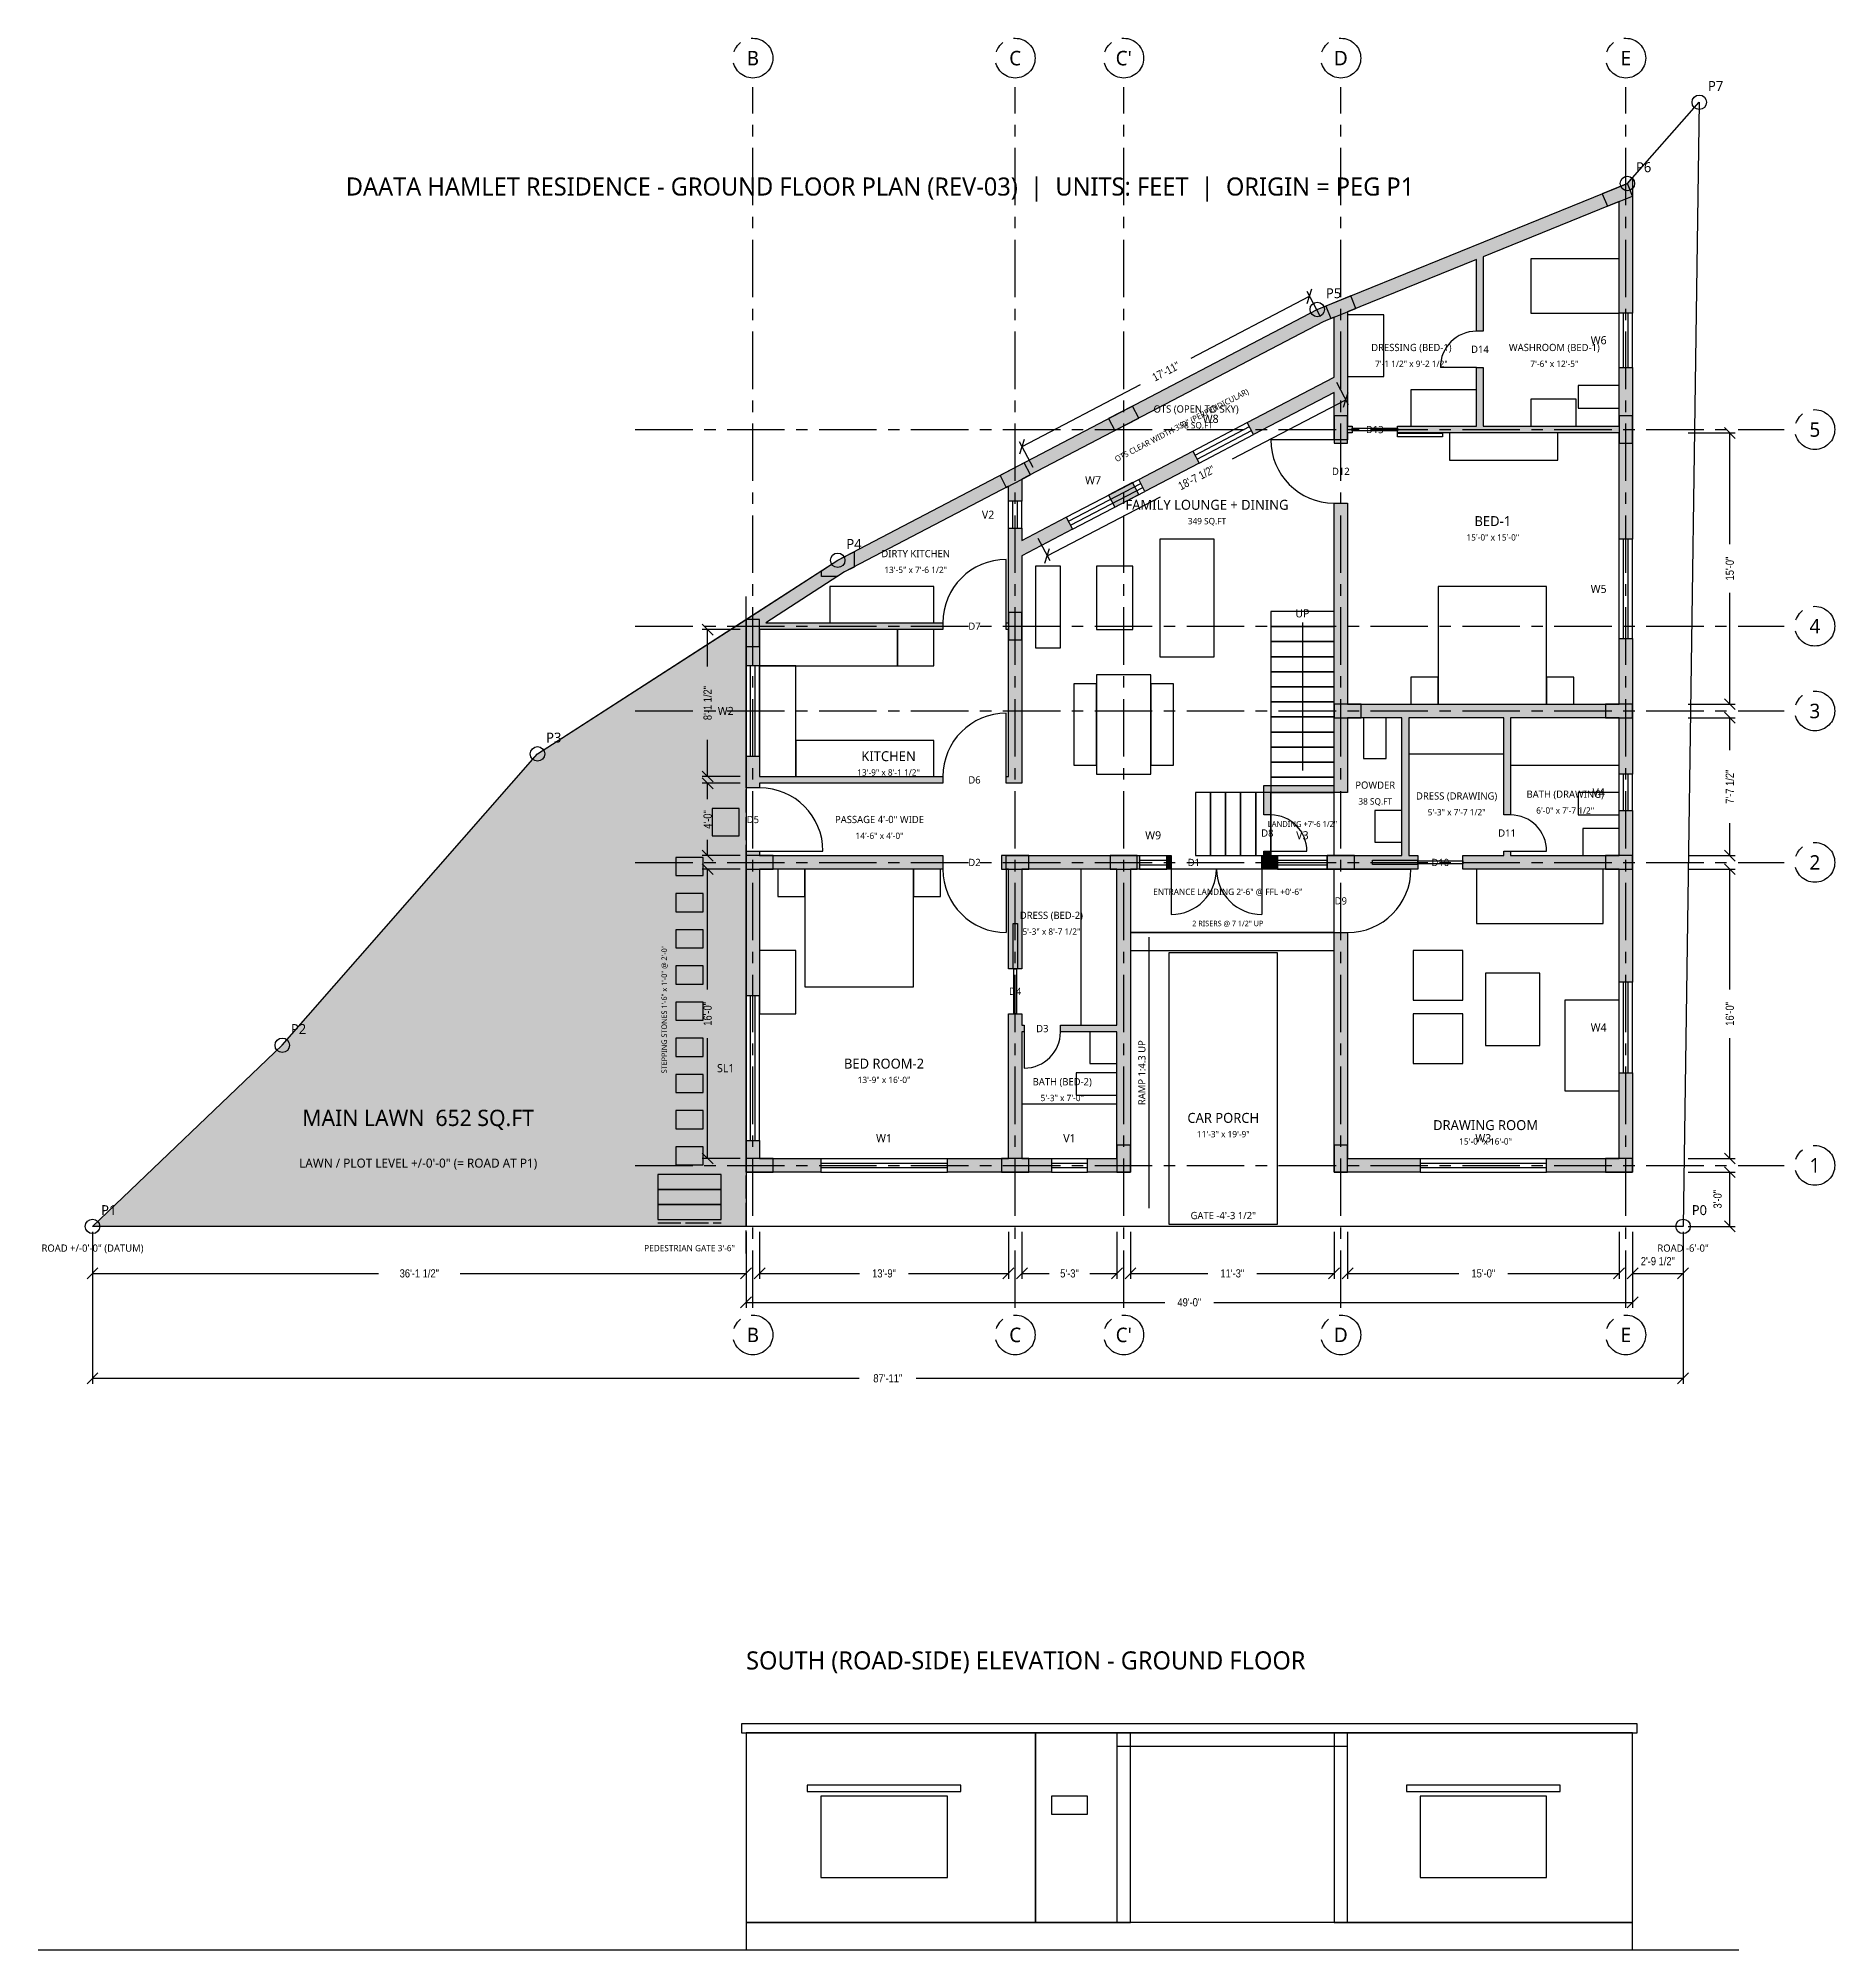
# Model space of a CAD drawing. Header units: feet. Extents: x -3 to 96, y -40 to 66.
import ezdxf
from ezdxf.enums import TextEntityAlignment as Align

# ---------------------------------------------------------------- set-up
doc = ezdxf.new("R2010")
doc.units = ezdxf.units.FT
doc.header["$MEASUREMENT"] = 0
doc.linetypes.add('CENTER', pattern=[5.08, 3.175, -0.635, 0.635, -0.635])
doc.linetypes.add('DASHED', pattern=[1.524, 1.27, -0.254])
for name, color, linetype in [('0_SITE_BOUNDARY', 1, 'Continuous'), ('A-DIMS', 1, 'Continuous'), ('A-DOOR', 4, 'Continuous'), ('A-ELEV', 7, 'Continuous'), ('A-FIXT', 140, 'Continuous'), ('A-FURN', 9, 'Continuous'), ('A-GLAZ', 5, 'Continuous'), ('A-ROOM-NAME', 2, 'Continuous'), ('A-STAIR', 6, 'Continuous'), ('A-TEXT', 7, 'Continuous'), ('A-WALL', 7, 'Continuous'), ('A-WALL-HATCH', 8, 'Continuous'), ('L-LAWN', 3, 'Continuous'), ('S-COLS', 7, 'Continuous'), ('S-GRID', 8, 'CENTER')]:
    doc.layers.add(name, color=color, linetype=linetype)
doc.styles.add('OpenSans', font='OpenSans-Regular.ttf')
doc.styles.add('OpenSansCondensed-Light', font='OpenSansCondensed-Light.ttf')
doc.dimstyles.new('EZ_FEET', dxfattribs={"dimtxt": 0.45, "dimasz": 0.35, "dimexe": 0.3, "dimexo": 0.3, "dimgap": 0.15, "dimtad": 1, "dimtsz": 0.3, "dimcen": 2.5, "dimazin": 3, "dimtfac": 1, "dimtmove": 0, "dimatfit": 3})

msp = doc.modelspace()

# ---------------------------------------------------------------- texts
at = {"layer": '0_SITE_BOUNDARY', "style": 'OpenSans'}
for s, p in [('P7', (89.715, 63.06)), ('P6', (85.737, 58.568)), ('P5', (68.599, 51.601)), ('P4', (42.09, 37.735)), ('P3', (25.495, 27.027)), ('P2', (11.388, 10.912)), ('P1', (0.9, 0.9)), ('P0', (88.817, 0.9))]:
    msp.add_text(s, height=0.55, dxfattribs=at).set_placement(p, align=Align.MIDDLE_CENTER)
at = {"layer": 'A-DIMS', "style": 'OpenSans'}
msp.add_text('OTS CLEAR WIDTH 3\'-0" (PERPENDICULAR)', height=0.32, rotation=27.417, dxfattribs=at).set_placement((60.2, 44.3), align=Align.MIDDLE_CENTER)
for s, p in [('GATE -4\'-3 1/2"', (62.5, 0.6)), ('ROAD +/-0\'-0" (DATUM)', (0, -1.2)), ('ROAD -6\'-0"', (87.917, -1.2))]:
    msp.add_text(s, height=0.4, dxfattribs=at).set_placement(p, align=Align.MIDDLE_CENTER)
at = {"layer": 'A-DOOR', "style": 'OpenSans'}
for s, height, p in [('D14', 0.4, (76.688, 48.5)), ('D13', 0.4, (70.875, 44.062)), ('D12', 0.4, (69, 41.75)), ('D7', 0.4, (48.75, 33.188)), ('D6', 0.4, (48.75, 24.688)), ('D5', 0.4, (36.5, 22.5)), ('D8', 0.4, (64.938, 21.75)), ('D11', 0.4, (78.188, 21.75)), ('D2', 0.4, (48.75, 20.125)), ('D1', 0.4, (60.875, 20.125)), ('D10', 0.4, (74.5, 20.125)), ('D9', 0.4, (69, 18)), ('D4', 0.4, (51, 13)), ('D3', 0.4, (52.5, 10.938)), ('PEDESTRIAN GATE 3\'-6"', 0.35, (33, -1.2))]:
    msp.add_text(s, height=height, dxfattribs=at).set_placement(p, align=Align.MIDDLE_CENTER)
at = {"layer": 'A-GLAZ', "style": 'OpenSans'}
for s, p in [('W6', (83.25, 49)), ('W8', (61.805, 44.656)), ('W7', (55.305, 41.256)), ('V2', (49.5, 39.35)), ('W5', (83.25, 35.25)), ('W2', (35, 28.5)), ('V4', (83.25, 24)), ('W9', (58.625, 21.625)), ('V3', (66.875, 21.625)), ('W4', (83.25, 11)), ('SL1', (35, 8.75)), ('W1', (43.75, 4.875)), ('V1', (54, 4.875)), ('W3', (76.875, 4.875))]:
    msp.add_text(s, height=0.45, dxfattribs=at).set_placement(p, align=Align.MIDDLE_CENTER)
at = {"layer": 'A-ROOM-NAME', "style": 'OpenSans'}
for s, height, p in [('DRESSING (BED-1)', 0.4, (72.9, 48.6)), ('WASHROOM (BED-1)', 0.4, (80.8, 48.6)), ('7\'-1 1/2" x 9\'-2 1/2"', 0.35, (72.9, 47.7)), ('7\'-6" x 12\'-5"', 0.35, (80.8, 47.7)), ('OTS (OPEN TO SKY)', 0.4, (61, 45.2)), ('58 SQ.FT', 0.35, (61, 44.3)), ('FAMILY LOUNGE + DINING', 0.55, (61.6, 39.9)), ('349 SQ.FT', 0.35, (61.6, 39)), ('BED-1', 0.55, (77.4, 39)), ('15\'-0" x 15\'-0"', 0.35, (77.4, 38.1)), ('DIRTY KITCHEN', 0.4, (45.5, 37.2)), ('13\'-5" x 7\'-6 1/2"', 0.35, (45.5, 36.3)), ('KITCHEN', 0.55, (44, 26)), ('13\'-9" x 8\'-1 1/2"', 0.35, (44, 25.1)), ('POWDER', 0.4, (70.9, 24.4)), ('38 SQ.FT', 0.35, (70.9, 23.5)), ('DRESS (DRAWING)', 0.4, (75.4, 23.8)), ('BATH (DRAWING)', 0.4, (81.4, 23.9)), ('PASSAGE 4\'-0" WIDE', 0.4, (43.5, 22.5)), ('5\'-3" x 7\'-7 1/2"', 0.35, (75.4, 22.9)), ('6\'-0" x 7\'-7 1/2"', 0.35, (81.4, 23)), ('14\'-6" x 4\'-0"', 0.35, (43.5, 21.6)), ('DRESS (BED-2)', 0.4, (53, 17.2)), ('5\'-3" x 8\'-7 1/2"', 0.35, (53, 16.3)), ('BED ROOM-2', 0.55, (43.75, 9)), ('13\'-9" x 16\'-0"', 0.35, (43.75, 8.1)), ('BATH (BED-2)', 0.4, (53.6, 8)), ('5\'-3" x 7\'-0"', 0.35, (53.6, 7.1)), ('CAR PORCH', 0.55, (62.5, 6)), ('DRAWING ROOM', 0.55, (77, 5.6)), ('11\'-3" x 19\'-9"', 0.35, (62.5, 5.1)), ('15\'-0" x 16\'-0"', 0.35, (77, 4.7))]:
    msp.add_text(s, height=height, dxfattribs=at).set_placement(p, align=Align.MIDDLE_CENTER)
at = {"layer": 'A-STAIR', "style": 'OpenSans'}
for s, height, p in [('UP', 0.45, (66.875, 33.9)), ('LANDING +7\'-6 1/2"', 0.32, (66.875, 22.25)), ('ENTRANCE LANDING 2\'-6" @ FFL +0\'-6"', 0.35, (62.75, 18.5)), ('2 RISERS @ 7 1/2" UP', 0.3, (62.75, 16.75))]:
    msp.add_text(s, height=height, dxfattribs=at).set_placement(p, align=Align.MIDDLE_CENTER)
msp.add_text('RAMP 1:4.3 UP', height=0.4, rotation=90, dxfattribs=at).set_placement((58, 8.5), align=Align.MIDDLE_CENTER)
at = {"layer": 'A-TEXT', "style": 'OpenSans'}
for s, p in [('DAATA HAMLET RESIDENCE - GROUND FLOOR PLAN (REV-03)  |  UNITS: FEET  |  ORIGIN = PEG P1', (14, 57)), ('SOUTH (ROAD-SIDE) ELEVATION - GROUND FLOOR', (36.125, -24.5))]:
    msp.add_text(s, height=1, dxfattribs=at).set_placement(p)
at = {"layer": 'L-LAWN', "style": 'OpenSans'}
msp.add_text('STEPPING STONES 1\'-6" x 1\'-0" @ 2\'-0"', height=0.3, rotation=90, dxfattribs=at).set_placement((31.6, 12), align=Align.MIDDLE_CENTER)
for s, height, p in [('MAIN LAWN  652 SQ.FT', 0.9, (18, 6)), ('LAWN / PLOT LEVEL +/-0\'-0" (= ROAD AT P1)', 0.5, (18, 3.5))]:
    msp.add_text(s, height=height, dxfattribs=at).set_placement(p, align=Align.MIDDLE_CENTER)
at = {"layer": 'S-GRID', "style": 'OpenSans'}
for s, p in [('B', (36.5, 64.6)), ('C', (51, 64.6)), ("C'", (57, 64.6)), ('D', (69, 64.6)), ('E', (84.75, 64.6)), ('5', (95.2, 44.062)), ('4', (95.2, 33.188)), ('3', (95.2, 28.5)), ('2', (95.2, 20.125)), ('1', (95.2, 3.375)), ('B', (36.5, -6)), ('C', (51, -6)), ("C'", (57, -6)), ('D', (69, -6)), ('E', (84.75, -6))]:
    msp.add_text(s, height=0.8, dxfattribs=at).set_placement(p, align=Align.MIDDLE_CENTER)

# ---------------------------------------------------------------- blocks, each defined once
blk = doc.blocks.new('_OBLIQUE')
at = {"color": 0, "linetype": 'BYBLOCK'}
blk.add_line((-0.5, -0.5), (0.5, 0.5), dxfattribs=at)
blk = doc.blocks.new('*D1')
for p, q in [((60.72, 48.01), (67.27, 51.44)), ((67.88, 50.29), (67.13, 51.7)), ((51.38, 43.13), (57.93, 46.55)), ((51.99, 41.97), (51.24, 43.39))]:
    blk.add_line(p, q)
at = {"layer": 'Defpoints'}
for p in [(68.02, 50.02), (51.38, 43.13), (52.12, 41.71)]:
    blk.add_point(p, dxfattribs=at)
at = {"layer": 'A-DIMS', "xscale": 0.6, "yscale": 0.6, "rotation": 27.6110677629996}
for p in [(67.27, 51.44), (51.38, 43.13)]:
    blk.add_blockref('_OBLIQUE', p, dxfattribs=at)
at = {"layer": 'A-DIMS', "insert": (59.33, 47.28), "char_height": 0.45, "attachment_point": 5, "rotation": 27.6111, "style": 'OpenSansCondensed-Light'}
blk.add_mtext('17\'-11"', dxfattribs=at)
blk = doc.blocks.new('*D2')
for p, q in [((68.76, 46.69), (69.41, 45.45)), ((63.02, 42.44), (69.27, 45.71)), ((52.77, 37.08), (59.03, 40.35)), ((52.26, 38.06), (52.91, 36.82))]:
    blk.add_line(p, q)
at = {"layer": 'Defpoints'}
for p in [(68.62, 46.95), (52.12, 38.32), (52.77, 37.08)]:
    blk.add_point(p, dxfattribs=at)
at = {"layer": 'A-DIMS', "xscale": 0.6, "yscale": 0.6, "rotation": 27.610930490170126}
for p in [(69.27, 45.71), (52.77, 37.08)]:
    blk.add_blockref('_OBLIQUE', p, dxfattribs=at)
at = {"layer": 'A-DIMS', "insert": (61.02, 41.4), "char_height": 0.45, "attachment_point": 5, "rotation": 27.6109, "style": 'OpenSansCondensed-Light'}
blk.add_mtext('18\'-7 1/2"', dxfattribs=at)
blk = doc.blocks.new('*D3')
for p, q in [((0, -0.3), (0, -2.9)), ((36.125, -0.3), (36.125, -2.9)), ((0, -2.6), (15.8125, -2.6)), ((20.3125, -2.6), (36.125, -2.6))]:
    blk.add_line(p, q)
at = {"layer": 'Defpoints'}
for p in [(0, 0), (36.125, 0), (0, -2.6)]:
    blk.add_point(p, dxfattribs=at)
at = {"layer": 'A-DIMS', "xscale": 0.6, "yscale": 0.6}
for p in [(0, -2.6), (36.125, -2.6)]:
    blk.add_blockref('_OBLIQUE', p, dxfattribs=at)
at = {"layer": 'A-DIMS', "insert": (18.0625, -2.6), "char_height": 0.45, "attachment_point": 5, "style": 'OpenSansCondensed-Light'}
blk.add_mtext('36\'-1 1/2"', dxfattribs=at)
blk = doc.blocks.new('*D4')
for p, q in [((36.875, -0.3), (36.875, -2.9)), ((50.625, -0.3), (50.625, -2.9)), ((36.875, -2.6), (42.4, -2.6)), ((45.1, -2.6), (50.625, -2.6))]:
    blk.add_line(p, q)
at = {"layer": 'Defpoints'}
for p in [(36.875, 0), (50.625, 0), (36.875, -2.6)]:
    blk.add_point(p, dxfattribs=at)
at = {"layer": 'A-DIMS', "xscale": 0.6, "yscale": 0.6}
for p in [(36.875, -2.6), (50.625, -2.6)]:
    blk.add_blockref('_OBLIQUE', p, dxfattribs=at)
at = {"layer": 'A-DIMS', "insert": (43.75, -2.6), "char_height": 0.45, "attachment_point": 5, "style": 'OpenSansCondensed-Light'}
blk.add_mtext('13\'-9"', dxfattribs=at)
blk = doc.blocks.new('*D5')
for p, q in [((51.375, -0.3), (51.375, -2.9)), ((56.625, -0.3), (56.625, -2.9)), ((51.375, -2.6), (52.875, -2.6)), ((55.125, -2.6), (56.625, -2.6))]:
    blk.add_line(p, q)
at = {"layer": 'Defpoints'}
for p in [(51.375, 0), (56.625, 0), (51.375, -2.6)]:
    blk.add_point(p, dxfattribs=at)
at = {"layer": 'A-DIMS', "xscale": 0.6, "yscale": 0.6}
for p in [(51.375, -2.6), (56.625, -2.6)]:
    blk.add_blockref('_OBLIQUE', p, dxfattribs=at)
at = {"layer": 'A-DIMS', "insert": (54, -2.6), "char_height": 0.45, "attachment_point": 5, "style": 'OpenSansCondensed-Light'}
blk.add_mtext('5\'-3"', dxfattribs=at)
blk = doc.blocks.new('*D6')
for p, q in [((57.375, -0.3), (57.375, -2.9)), ((68.625, -0.3), (68.625, -2.9)), ((57.375, -2.6), (61.65, -2.6)), ((64.35, -2.6), (68.625, -2.6))]:
    blk.add_line(p, q)
at = {"layer": 'Defpoints'}
for p in [(57.375, 0), (68.625, 0), (57.375, -2.6)]:
    blk.add_point(p, dxfattribs=at)
at = {"layer": 'A-DIMS', "xscale": 0.6, "yscale": 0.6}
for p in [(57.375, -2.6), (68.625, -2.6)]:
    blk.add_blockref('_OBLIQUE', p, dxfattribs=at)
at = {"layer": 'A-DIMS', "insert": (63, -2.6), "char_height": 0.45, "attachment_point": 5, "style": 'OpenSansCondensed-Light'}
blk.add_mtext('11\'-3"', dxfattribs=at)
blk = doc.blocks.new('*D7')
for p, q in [((69.375, -0.3), (69.375, -2.9)), ((84.375, -0.3), (84.375, -2.9)), ((69.375, -2.6), (75.525, -2.6)), ((78.225, -2.6), (84.375, -2.6))]:
    blk.add_line(p, q)
at = {"layer": 'Defpoints'}
for p in [(69.375, 0), (84.375, 0), (69.375, -2.6)]:
    blk.add_point(p, dxfattribs=at)
at = {"layer": 'A-DIMS', "xscale": 0.6, "yscale": 0.6}
for p in [(69.375, -2.6), (84.375, -2.6)]:
    blk.add_blockref('_OBLIQUE', p, dxfattribs=at)
at = {"layer": 'A-DIMS', "insert": (76.875, -2.6), "char_height": 0.45, "attachment_point": 5, "style": 'OpenSansCondensed-Light'}
blk.add_mtext('15\'-0"', dxfattribs=at)
blk = doc.blocks.new('*D9')
for p, q in [((36.125, -0.3), (36.125, -4.5)), ((85.125, -0.3), (85.125, -4.5)), ((36.125, -4.2), (59.275, -4.2)), ((61.975, -4.2), (85.125, -4.2))]:
    blk.add_line(p, q)
at = {"layer": 'Defpoints'}
for p in [(36.125, 0), (85.125, 0), (36.125, -4.2)]:
    blk.add_point(p, dxfattribs=at)
at = {"layer": 'A-DIMS', "xscale": 0.6, "yscale": 0.6}
for p in [(36.125, -4.2), (85.125, -4.2)]:
    blk.add_blockref('_OBLIQUE', p, dxfattribs=at)
at = {"layer": 'A-DIMS', "insert": (60.625, -4.2), "char_height": 0.45, "attachment_point": 5, "style": 'OpenSansCondensed-Light'}
blk.add_mtext('49\'-0"', dxfattribs=at)
blk = doc.blocks.new('*D10')
for p, q in [((0, -0.3), (0, -8.7)), ((87.9167, -0.3), (87.9167, -8.7)), ((0, -8.4), (42.38335, -8.4)), ((45.53335, -8.4), (87.9167, -8.4))]:
    blk.add_line(p, q)
at = {"layer": 'Defpoints'}
for p in [(0, 0), (87.9167, 0), (0, -8.4)]:
    blk.add_point(p, dxfattribs=at)
at = {"layer": 'A-DIMS', "xscale": 0.6, "yscale": 0.6}
for p in [(0, -8.4), (87.9167, -8.4)]:
    blk.add_blockref('_OBLIQUE', p, dxfattribs=at)
at = {"layer": 'A-DIMS', "insert": (43.95835, -8.4), "char_height": 0.45, "attachment_point": 5, "style": 'OpenSansCondensed-Light'}
blk.add_mtext('87\'-11"', dxfattribs=at)
blk = doc.blocks.new('*D11')
for p, q in [((88.2, 3), (90.8, 3)), ((90.5, 0), (90.5, 3)), ((88.2, 0), (90.8, 0))]:
    blk.add_line(p, q)
at = {"layer": 'Defpoints'}
for p in [(87.9, 3), (87.9, 0), (90.5, 0)]:
    blk.add_point(p, dxfattribs=at)
at = {"layer": 'A-DIMS', "xscale": 0.6, "yscale": 0.6, "rotation": 90}
for p in [(90.5, 3), (90.5, 0)]:
    blk.add_blockref('_OBLIQUE', p, dxfattribs=at)
at = {"layer": 'A-DIMS', "insert": (89.825, 1.5), "char_height": 0.45, "attachment_point": 5, "rotation": 90, "style": 'OpenSansCondensed-Light'}
blk.add_mtext('3\'-0"', dxfattribs=at)
blk = doc.blocks.new('*D12')
for p, q in [((88.2, 19.75), (90.8, 19.75)), ((90.5, 13.1), (90.5, 19.75)), ((90.5, 3.75), (90.5, 10.4)), ((88.2, 3.75), (90.8, 3.75))]:
    blk.add_line(p, q)
at = {"layer": 'Defpoints'}
for p in [(87.9, 19.75), (87.9, 3.75), (90.5, 3.75)]:
    blk.add_point(p, dxfattribs=at)
at = {"layer": 'A-DIMS', "xscale": 0.6, "yscale": 0.6, "rotation": 90}
for p in [(90.5, 19.75), (90.5, 3.75)]:
    blk.add_blockref('_OBLIQUE', p, dxfattribs=at)
at = {"layer": 'A-DIMS', "insert": (90.5, 11.75), "char_height": 0.45, "attachment_point": 5, "rotation": 90, "style": 'OpenSansCondensed-Light'}
blk.add_mtext('16\'-0"', dxfattribs=at)
blk = doc.blocks.new('*D13')
for p, q in [((88.2, 28.125), (90.8, 28.125)), ((90.5, 26.3375), (90.5, 28.125)), ((90.5, 20.5), (90.5, 22.2875)), ((88.2, 20.5), (90.8, 20.5))]:
    blk.add_line(p, q)
at = {"layer": 'Defpoints'}
for p in [(87.9, 28.125), (87.9, 20.5), (90.5, 20.5)]:
    blk.add_point(p, dxfattribs=at)
at = {"layer": 'A-DIMS', "xscale": 0.6, "yscale": 0.6, "rotation": 90}
for p in [(90.5, 28.125), (90.5, 20.5)]:
    blk.add_blockref('_OBLIQUE', p, dxfattribs=at)
at = {"layer": 'A-DIMS', "insert": (90.5, 24.3125), "char_height": 0.45, "attachment_point": 5, "rotation": 90, "style": 'OpenSansCondensed-Light'}
blk.add_mtext('7\'-7 1/2"', dxfattribs=at)
blk = doc.blocks.new('*D14')
for p, q in [((88.2, 43.875), (90.8, 43.875)), ((90.5, 37.725), (90.5, 43.875)), ((90.5, 28.875), (90.5, 35.025)), ((88.2, 28.875), (90.8, 28.875))]:
    blk.add_line(p, q)
at = {"layer": 'Defpoints'}
for p in [(87.9, 43.875), (87.9, 28.875), (90.5, 28.875)]:
    blk.add_point(p, dxfattribs=at)
at = {"layer": 'A-DIMS', "xscale": 0.6, "yscale": 0.6, "rotation": 90}
for p in [(90.5, 43.875), (90.5, 28.875)]:
    blk.add_blockref('_OBLIQUE', p, dxfattribs=at)
at = {"layer": 'A-DIMS', "insert": (90.5, 36.375), "char_height": 0.45, "attachment_point": 5, "rotation": 90, "style": 'OpenSansCondensed-Light'}
blk.add_mtext('15\'-0"', dxfattribs=at)
blk = doc.blocks.new('*D15')
for p, q in [((35.8, 19.75), (33.7, 19.75)), ((34, 13.1), (34, 19.75)), ((34, 3.75), (34, 10.4)), ((35.8, 3.75), (33.7, 3.75))]:
    blk.add_line(p, q)
at = {"layer": 'Defpoints'}
for p in [(36.1, 19.75), (34, 3.75), (36.1, 3.75)]:
    blk.add_point(p, dxfattribs=at)
at = {"layer": 'A-DIMS', "xscale": 0.6, "yscale": 0.6, "rotation": 90}
for p in [(34, 19.75), (34, 3.75)]:
    blk.add_blockref('_OBLIQUE', p, dxfattribs=at)
at = {"layer": 'A-DIMS', "insert": (34, 11.75), "char_height": 0.45, "attachment_point": 5, "rotation": 90, "style": 'OpenSansCondensed-Light'}
blk.add_mtext('16\'-0"', dxfattribs=at)
blk = doc.blocks.new('*D16')
for p, q in [((35.8, 24.5), (33.7, 24.5)), ((34, 23.625), (34, 24.5)), ((34, 20.5), (34, 21.375)), ((35.8, 20.5), (33.7, 20.5))]:
    blk.add_line(p, q)
at = {"layer": 'Defpoints'}
for p in [(36.1, 24.5), (34, 20.5), (36.1, 20.5)]:
    blk.add_point(p, dxfattribs=at)
at = {"layer": 'A-DIMS', "xscale": 0.6, "yscale": 0.6, "rotation": 90}
for p in [(34, 24.5), (34, 20.5)]:
    blk.add_blockref('_OBLIQUE', p, dxfattribs=at)
at = {"layer": 'A-DIMS', "insert": (34, 22.5), "char_height": 0.45, "attachment_point": 5, "rotation": 90, "style": 'OpenSansCondensed-Light'}
blk.add_mtext('4\'-0"', dxfattribs=at)
blk = doc.blocks.new('*D17')
for p, q in [((35.8, 33), (33.7, 33)), ((34, 30.9625), (34, 33)), ((34, 24.875), (34, 26.9125)), ((35.8, 24.875), (33.7, 24.875))]:
    blk.add_line(p, q)
at = {"layer": 'Defpoints'}
for p in [(36.1, 33), (34, 24.875), (36.1, 24.875)]:
    blk.add_point(p, dxfattribs=at)
at = {"layer": 'A-DIMS', "xscale": 0.6, "yscale": 0.6, "rotation": 90}
for p in [(34, 33), (34, 24.875)]:
    blk.add_blockref('_OBLIQUE', p, dxfattribs=at)
at = {"layer": 'A-DIMS', "insert": (34, 28.9375), "char_height": 0.45, "attachment_point": 5, "rotation": 90, "style": 'OpenSansCondensed-Light'}
blk.add_mtext('8\'-1 1/2"', dxfattribs=at)

# ---------------------------------------------------------------- dimensions: what is measured, and where the dimension line sits
at = {"layer": 'A-DIMS'}
for base, p1, p2, angle, text, picture, middle in [((51.383, 43.127), (52.125, 41.709), (68.015, 50.02), 27.61107, '17\'-11"', '*D1', (59.328, 47.282)), ((52.774, 37.082), (52.125, 38.323), (68.625, 46.953), 27.61093, '18\'-7 1/2"', '*D2', (61.024, 41.397)), ((90.5, 28.875), (87.9, 28.875), (87.9, 43.875), 90, '15\'-0"', '*D14', (90.5, 36.375)), ((34, 24.875), (36.1, 24.875), (36.1, 33), 90, '8\'-1 1/2"', '*D17', (34, 28.938)), ((90.5, 20.5), (87.9, 20.5), (87.9, 28.125), 90, '7\'-7 1/2"', '*D13', (90.5, 24.312)), ((34, 20.5), (36.1, 20.5), (36.1, 24.5), 90, '4\'-0"', '*D16', (34, 22.5)), ((34, 3.75), (36.1, 3.75), (36.1, 19.75), 90, '16\'-0"', '*D15', (34, 11.75)), ((90.5, 3.75), (87.9, 3.75), (87.9, 19.75), 90, '16\'-0"', '*D12', (90.5, 11.75)), ((90.5, 0), (87.9, 0), (87.9, 3), 90, '3\'-0"', '*D11', (89.825, 1.5))]:
    dim = msp.add_linear_dim(base=base, p1=p1, p2=p2, angle=angle, text=text, dimstyle='EZ_FEET', dxfattribs=at)
    dim.commit()
    dim.dimension.update_dxf_attribs({"geometry": picture, "text_midpoint": middle})
for base, p1, p2, text, picture, middle in [((0, -2.6), (0, 0), (36.125, 0), '36\'-1 1/2"', '*D3', (18.062, -2.6)), ((0, -8.4), (0, 0), (87.917, 0), '87\'-11"', '*D10', (43.958, -8.4)), ((36.125, -4.2), (36.125, 0), (85.125, 0), '49\'-0"', '*D9', (60.625, -4.2)), ((36.875, -2.6), (36.875, 0), (50.625, 0), '13\'-9"', '*D4', (43.75, -2.6)), ((51.375, -2.6), (51.375, 0), (56.625, 0), '5\'-3"', '*D5', (54, -2.6)), ((57.375, -2.6), (57.375, 0), (68.625, 0), '11\'-3"', '*D6', (63, -2.6)), ((69.375, -2.6), (69.375, 0), (84.375, 0), '15\'-0"', '*D7', (76.875, -2.6))]:
    dim = msp.add_linear_dim(base=base, p1=p1, p2=p2, text=text, dimstyle='EZ_FEET', dxfattribs=at)
    dim.commit()
    dim.dimension.update_dxf_attribs({"geometry": picture, "text_midpoint": middle})
msp.add_linear_dim(base=(85.125, -2.6), p1=(85.125, 0), p2=(87.917, 0), text='2\'-9 1/2"', dimstyle='EZ_FEET', dxfattribs=at).render()

# ---------------------------------------------------------------- hatches: boundary and pattern name
at = {"layer": 'A-WALL-HATCH'}
for points in [[(36.125, 33.567), (41.19, 36.835), (67.699, 50.701), (84.837, 57.668), (85.125, 57.993), (85.125, 50.5), (84.375, 50.5), (84.375, 56.67), (76.875, 53.621), (76.875, 49.5), (76.5, 49.5), (76.5, 53.469), (69.375, 50.573), (69.375, 44.25), (69.625, 44.25), (69.625, 43.875), (69.375, 43.875), (69.375, 43.5), (68.625, 43.5), (68.625, 46.107), (64.174, 43.779), (63.826, 44.443), (68.625, 46.953), (68.625, 50.268), (68.015, 50.02), (51.375, 41.316), (51.375, 40.1), (50.625, 40.1), (50.625, 40.924), (41.568, 36.187), (37.21, 33.375), (47, 33.375), (47, 33), (36.875, 33), (36.875, 31), (36.125, 31), (36.125, 33.567)], [(85.125, 38), (84.375, 38), (84.375, 43.875), (72.125, 43.875), (72.125, 44.25), (76.5, 44.25), (76.5, 47.5), (76.875, 47.5), (76.875, 44.25), (84.375, 44.25), (84.375, 47.5), (85.125, 47.5), (85.125, 38)], [(58.174, 40.64), (57.826, 41.305), (60.826, 42.874), (61.174, 42.21), (58.174, 40.64)], [(51.375, 37.084), (51.375, 24.5), (50.5, 24.5), (50.5, 24.875), (50.625, 24.875), (50.625, 33), (50.5, 33), (50.5, 33.375), (50.625, 33.375), (50.625, 38.6), (51.375, 38.6), (51.375, 37.931), (53.826, 39.213), (54.174, 38.548), (51.375, 37.084)], [(68.605, 19.75), (68.25, 19.75), (68.25, 20.5), (72.375, 20.5), (72.375, 24), (72.375, 28.125), (69.375, 28.125), (69.375, 24), (65.125, 24), (65.125, 22.75), (64.75, 22.75), (64.75, 24.375), (68.625, 24.375), (68.625, 40), (69.375, 40), (69.375, 28.875), (84.375, 28.875), (84.375, 32.5), (85.125, 32.5), (85.125, 25), (84.375, 25), (84.375, 28.125), (78.375, 28.125), (78.375, 22.75), (78, 22.75), (78, 28.125), (72.75, 28.125), (72.75, 20.5), (73.25, 20.5), (73.25, 19.75), (69.395, 19.75), (69.375, 19.75), (68.625, 19.75), (68.605, 19.75)], [(36.125, 26), (36.875, 26), (36.875, 24.875), (47, 24.875), (47, 24.5), (36.875, 24.5), (36.875, 24.25), (36.125, 24.25), (36.125, 26)], [(85.125, 13.5), (84.375, 13.5), (84.375, 19.75), (75.75, 19.75), (75.75, 20.5), (78, 20.5), (78, 20.75), (78.375, 20.75), (78.375, 20.5), (84.375, 20.5), (84.375, 23), (85.125, 23), (85.125, 13.5)], [(36.125, 20.75), (36.875, 20.75), (36.875, 20.5), (47, 20.5), (47, 19.75), (36.875, 19.75), (36.875, 12.75), (36.125, 12.75), (36.125, 20.75)], [(57.375, 19.75), (57.375, 3), (55, 3), (55, 3.75), (56.625, 3.75), (56.625, 10.75), (53.5, 10.75), (53.5, 11.125), (56.625, 11.125), (56.625, 19.75), (51.375, 19.75), (51.375, 14.25), (50.625, 14.25), (50.625, 19.75), (50.5, 19.75), (50.5, 20.5), (51.375, 20.5), (57.875, 20.5), (57.875, 19.75), (57.375, 19.75)], [(59.375, 19.75), (59.375, 20.5), (59.625, 20.5), (59.625, 19.75), (59.375, 19.75)], [(64.625, 19.75), (64.625, 20.5), (64.75, 20.5), (64.75, 20.75), (65.125, 20.75), (65.125, 20.5), (65.5, 20.5), (65.5, 19.75), (64.625, 19.75)], [(68.625, 3), (68.625, 16.25), (69.375, 16.25), (69.375, 3.75), (73.375, 3.75), (73.375, 3), (68.625, 3)], [(47.25, 3), (47.25, 3.75), (50.625, 3.75), (50.625, 11.75), (51.375, 11.75), (51.375, 11.125), (51.5, 11.125), (51.5, 10.75), (51.375, 10.75), (51.375, 3.75), (53, 3.75), (53, 3), (47.25, 3)], [(85.125, 3), (80.375, 3), (80.375, 3.75), (84.375, 3.75), (84.375, 8.5), (85.125, 8.5), (85.125, 3)], [(36.125, 3), (36.125, 4.75), (36.875, 4.75), (36.875, 3.75), (40.25, 3.75), (40.25, 3), (36.125, 3)]]:
    msp.add_hatch(color=8, dxfattribs=at).paths.add_polyline_path(points)
at = {"layer": 'L-LAWN'}
h = msp.add_hatch(dxfattribs=at)
h.set_pattern_fill('DOTS', scale=1.5)
h.paths.add_polyline_path([(10.488, 10.012), (24.595, 26.127), (36.125, 33.567), (36.125, 0), (0, 0), (10.488, 10.012)])
at = {"layer": 'S-COLS'}
for points in [[(83.733, 56.409), (85.123, 56.974), (84.84, 57.669), (83.451, 57.104), (83.733, 56.409)], [(68.446, 50.195), (69.836, 50.76), (69.554, 51.455), (68.164, 50.89), (68.446, 50.195)], [(56.509, 44.002), (57.838, 44.697), (57.491, 45.362), (56.162, 44.666), (56.509, 44.002)], [(69.375, 43.312), (69.375, 44.812), (68.625, 44.812), (68.625, 43.312), (69.375, 43.312)], [(85.125, 43.312), (85.125, 44.812), (84.375, 44.812), (84.375, 43.312), (85.125, 43.312)], [(50.509, 40.864), (51.838, 41.559), (51.491, 42.223), (50.162, 41.528), (50.509, 40.864)], [(56.509, 39.77), (57.838, 40.465), (57.491, 41.13), (56.162, 40.434), (56.509, 39.77)], [(41.19, 36.835), (42.09, 37.306), (42.09, 36.46), (41.568, 36.187), (41.185, 35.94), (40.29, 35.94), (40.29, 36.255), (41.19, 36.835)], [(51.375, 32.438), (51.375, 33.938), (50.625, 33.938), (50.625, 32.438), (51.375, 32.438)], [(36.875, 32.062), (36.875, 33.562), (36.125, 33.562), (36.125, 32.062), (36.875, 32.062)], [(70.125, 28.125), (70.125, 28.875), (68.625, 28.875), (68.625, 28.125), (70.125, 28.125)], [(85.125, 28.125), (85.125, 28.875), (83.625, 28.875), (83.625, 28.125), (85.125, 28.125)], [(37.625, 19.75), (37.625, 20.5), (36.125, 20.5), (36.125, 19.75), (37.625, 19.75)], [(51.75, 19.75), (51.75, 20.5), (50.25, 20.5), (50.25, 19.75), (51.75, 19.75)], [(57.75, 19.75), (57.75, 20.5), (56.25, 20.5), (56.25, 19.75), (57.75, 19.75)], [(69.75, 19.75), (69.75, 20.5), (68.25, 20.5), (68.25, 19.75), (69.75, 19.75)], [(85.125, 19.75), (85.125, 20.5), (83.625, 20.5), (83.625, 19.75), (85.125, 19.75)], [(57.375, 3), (57.375, 4.5), (56.625, 4.5), (56.625, 3), (57.375, 3)], [(69.375, 3), (69.375, 4.5), (68.625, 4.5), (68.625, 3), (69.375, 3)], [(37.625, 3), (37.625, 3.75), (36.125, 3.75), (36.125, 3), (37.625, 3)], [(51.75, 3), (51.75, 3.75), (50.25, 3.75), (50.25, 3), (51.75, 3)], [(85.125, 3), (85.125, 3.75), (83.625, 3.75), (83.625, 3), (85.125, 3)]]:
    msp.add_hatch(color=7, dxfattribs=at).paths.add_polyline_path(points)

# ---------------------------------------------------------------- linework, layer by layer
at = {"layer": '0_SITE_BOUNDARY', "linetype": 'DASHED'}
msp.add_line((36.125, -1.5), (36.125, 35.067), dxfattribs=at)
at = {"layer": '0_SITE_BOUNDARY'}
msp.add_lwpolyline([(0, 0), (10.488, 10.012), (24.595, 26.127), (41.19, 36.835), (67.699, 50.701), (84.837, 57.668), (88.814, 62.16), (87.917, 0), (0, 0)], close=True, dxfattribs=at)
for centre in [(88.814, 62.16), (84.837, 57.668), (67.699, 50.701), (41.19, 36.835), (24.595, 26.127), (10.488, 10.012), (0, 0), (87.917, 0)]:
    msp.add_circle(centre, 0.4, dxfattribs=at)
at = {"layer": 'A-DOOR'}
for p, q in [((76.5, 47.5), (74.5, 47.5)), ((68.625, 43.5), (65.125, 43.5)), ((50.5, 33.375), (50.5, 36.875)), ((50.5, 24.875), (50.5, 28.375)), ((36.875, 20.75), (40.375, 20.75)), ((65.125, 20.75), (67.125, 20.75)), ((78.375, 20.75), (80.375, 20.75)), ((50.5, 19.75), (50.5, 16.25)), ((59.625, 19.75), (59.625, 17.25)), ((64.625, 19.75), (64.625, 17.25)), ((69.375, 19.75), (72.875, 19.75)), ((51.5, 10.75), (51.5, 8.75))]:
    msp.add_line(p, q, dxfattribs=at)
at = {"layer": 'A-DOOR', "linetype": 'DASHED'}
msp.add_line((31.25, 0.19), (34.75, 0.19), dxfattribs=at)
at = {"layer": 'A-DOOR'}
for points in [[(69.625, 44.142), (72.125, 44.142), (72.125, 43.983), (69.625, 43.983), (69.625, 44.142)], [(72.125, 43.855), (74.625, 43.855), (74.625, 43.655), (72.125, 43.655), (72.125, 43.855)], [(70.75, 20.245), (73.25, 20.245), (73.25, 20.005), (70.75, 20.005), (70.75, 20.245)], [(73.25, 20.205), (75.75, 20.205), (75.75, 20.045), (73.25, 20.045), (73.25, 20.205)], [(50.88, 14.25), (50.88, 16.75), (51.12, 16.75), (51.12, 14.25), (50.88, 14.25)], [(50.92, 11.75), (50.92, 14.25), (51.08, 14.25), (51.08, 11.75), (50.92, 11.75)]]:
    msp.add_lwpolyline(points, close=True, dxfattribs=at)
for centre, radius, start, end in [((76.5, 47.5), 2, 90, 180), ((68.625, 43.5), 3.5, -180, -90), ((50.5, 33.375), 3.5, 90, 180), ((50.5, 24.875), 3.5, 90, 180), ((36.875, 20.75), 3.5, 0, 90), ((65.125, 20.75), 2, 0, 90), ((78.375, 20.75), 2, 0, 90), ((50.5, 19.75), 3.5, 180, 270), ((59.625, 19.75), 2.5, -90, 0), ((64.625, 19.75), 2.5, 180, 270), ((69.375, 19.75), 3.5, -90, 0), ((51.5, 10.75), 2, -90, 0)]:
    msp.add_arc(centre, radius, start, end, dxfattribs=at)
at = {"layer": 'A-ELEV'}
msp.add_line((-3, -40), (91, -40), dxfattribs=at)
for points in [[(35.875, -28), (85.375, -28), (85.375, -27.5), (35.875, -27.5)], [(36.125, -38.5), (52.125, -38.5), (52.125, -28), (36.125, -28)], [(52.125, -38.5), (57.375, -38.5), (57.375, -28), (52.125, -28)], [(56.625, -38.5), (57.375, -38.5), (57.375, -28), (56.625, -28)], [(56.625, -28.75), (69.375, -28.75), (69.375, -28), (56.625, -28)], [(68.625, -38.5), (85.125, -38.5), (85.125, -28), (68.625, -28)], [(68.625, -38.5), (69.375, -38.5), (69.375, -28), (68.625, -28)], [(39.5, -31.25), (48, -31.25), (48, -30.9), (39.5, -30.9)], [(72.625, -31.25), (81.125, -31.25), (81.125, -30.9), (72.625, -30.9)], [(36.125, -40), (85.125, -40), (85.125, -38.5), (36.125, -38.5)]]:
    msp.add_lwpolyline(points, close=True, dxfattribs=at)
at = {"layer": 'A-FIXT'}
for points in [[(84.375, 50.5), (84.375, 53.5), (79.5, 53.5), (79.5, 50.5), (84.375, 50.5)], [(82, 44.25), (82, 45.75), (79.5, 45.75), (79.5, 44.25), (82, 44.25)], [(84.375, 45.25), (84.375, 46.5), (82.125, 46.5), (82.125, 45.25), (84.375, 45.25)], [(46.5, 33.375), (46.5, 35.375), (40.75, 35.375), (40.75, 33.375), (46.5, 33.375)], [(44.5, 31), (44.5, 33), (36.875, 33), (36.875, 31), (44.5, 31)], [(46.5, 31), (46.5, 33), (44.5, 33), (44.5, 31), (46.5, 31)], [(38.875, 24.875), (38.875, 31), (36.875, 31), (36.875, 24.875), (38.875, 24.875)], [(71.5, 25.875), (71.5, 28.125), (70.25, 28.125), (70.25, 25.875), (71.5, 25.875)], [(84.375, 25.5), (84.375, 28.125), (78.375, 28.125), (78.375, 25.5), (84.375, 25.5)], [(46.5, 24.875), (46.5, 26.875), (38.875, 26.875), (38.875, 24.875), (46.5, 24.875)], [(84.375, 22.75), (84.375, 24), (82.125, 24), (82.125, 22.75), (84.375, 22.75)], [(72.375, 21.25), (72.375, 23), (70.875, 23), (70.875, 21.25), (72.375, 21.25)], [(84.375, 20.5), (84.375, 22), (82.375, 22), (82.375, 20.5), (84.375, 20.5)], [(56.625, 9), (56.625, 10.75), (55.125, 10.75), (55.125, 9), (56.625, 9)], [(56.625, 7.25), (56.625, 8.5), (54.375, 8.5), (54.375, 7.25), (56.625, 7.25)], [(56.625, 3.75), (56.625, 6.75), (51.375, 6.75), (51.375, 3.75), (56.625, 3.75)]]:
    msp.add_lwpolyline(points, close=True, dxfattribs=at)
at = {"layer": 'A-FURN'}
for points in [[(71.375, 47), (71.375, 50.4), (69.375, 50.4), (69.375, 47), (71.375, 47)], [(76.5, 44.25), (76.5, 46.25), (72.875, 46.25), (72.875, 44.25), (76.5, 44.25)], [(81, 42.375), (81, 43.875), (75, 43.875), (75, 42.375), (81, 42.375)], [(62, 31.5), (62, 38), (59, 38), (59, 31.5), (62, 31.5)], [(53.5, 32), (53.5, 36.5), (52.125, 36.5), (52.125, 32), (53.5, 32)], [(57.5, 33), (57.5, 36.5), (55.5, 36.5), (55.5, 33), (57.5, 33)], [(80.375, 28.875), (80.375, 35.375), (74.375, 35.375), (74.375, 28.875), (80.375, 28.875)], [(55.5, 25.5), (55.5, 30), (54.25, 30), (54.25, 25.5), (55.5, 25.5)], [(58.5, 25), (58.5, 30.5), (55.5, 30.5), (55.5, 25), (58.5, 25)], [(59.75, 25.5), (59.75, 30), (58.5, 30), (58.5, 25.5), (59.75, 25.5)], [(74.375, 28.875), (74.375, 30.375), (72.875, 30.375), (72.875, 28.875), (74.375, 28.875)], [(81.875, 28.875), (81.875, 30.375), (80.375, 30.375), (80.375, 28.875), (81.875, 28.875)], [(78, 26.125), (78, 28.125), (72.75, 28.125), (72.75, 26.125), (78, 26.125)], [(39.375, 18.25), (39.375, 19.75), (37.875, 19.75), (37.875, 18.25), (39.375, 18.25)], [(45.375, 13.25), (45.375, 19.75), (39.375, 19.75), (39.375, 13.25), (45.375, 13.25)], [(46.875, 18.25), (46.875, 19.75), (45.375, 19.75), (45.375, 18.25), (46.875, 18.25)], [(56.625, 11.125), (56.625, 19.75), (54.625, 19.75), (54.625, 11.125), (56.625, 11.125)], [(83.5, 16.75), (83.5, 19.75), (76.5, 19.75), (76.5, 16.75), (83.5, 16.75)], [(38.875, 11.75), (38.875, 15.25), (36.875, 15.25), (36.875, 11.75), (38.875, 11.75)], [(65.5, 0.125), (65.5, 15.125), (59.5, 15.125), (59.5, 0.125), (65.5, 0.125)], [(75.75, 12.5), (75.75, 15.25), (73, 15.25), (73, 12.5), (75.75, 12.5)], [(80, 10), (80, 14), (77, 14), (77, 10), (80, 10)], [(75.75, 9), (75.75, 11.75), (73, 11.75), (73, 9), (75.75, 9)], [(84.375, 7.5), (84.375, 12.5), (81.375, 12.5), (81.375, 7.5), (84.375, 7.5)]]:
    msp.add_lwpolyline(points, close=True, dxfattribs=at)
at = {"layer": 'A-GLAZ'}
for p, q in [((84.375, 47.5), (84.375, 50.5)), ((84.625, 47.5), (84.625, 50.5)), ((84.875, 47.5), (84.875, 50.5)), ((85.125, 47.5), (85.125, 50.5)), ((60.826, 42.874), (63.826, 44.443)), ((60.942, 42.653), (63.942, 44.222)), ((61.058, 42.431), (64.058, 44)), ((61.174, 42.21), (64.174, 43.779)), ((53.826, 39.213), (57.826, 41.305)), ((53.942, 38.991), (57.942, 41.083)), ((54.058, 38.77), (58.058, 40.862)), ((54.174, 38.548), (58.174, 40.64)), ((50.625, 38.6), (50.625, 40.1)), ((50.875, 38.6), (50.875, 40.1)), ((51.125, 38.6), (51.125, 40.1)), ((51.375, 38.6), (51.375, 40.1)), ((84.375, 32.5), (84.375, 38)), ((84.625, 32.5), (84.625, 38)), ((84.875, 32.5), (84.875, 38)), ((85.125, 32.5), (85.125, 38)), ((36.125, 26), (36.125, 31)), ((36.375, 26), (36.375, 31)), ((36.625, 26), (36.625, 31)), ((36.875, 26), (36.875, 31)), ((84.375, 23), (84.375, 25)), ((84.625, 23), (84.625, 25)), ((84.875, 23), (84.875, 25)), ((85.125, 23), (85.125, 25)), ((57.875, 20.5), (59.375, 20.5)), ((57.875, 20.25), (59.375, 20.25)), ((65.5, 20.5), (68.25, 20.5)), ((65.5, 20.25), (68.25, 20.25)), ((57.875, 20), (59.375, 20)), ((57.875, 19.75), (59.375, 19.75)), ((65.5, 20), (68.25, 20)), ((65.5, 19.75), (68.25, 19.75)), ((36.125, 4.75), (36.125, 12.75)), ((36.375, 4.75), (36.375, 12.75)), ((36.625, 4.75), (36.625, 12.75)), ((36.875, 4.75), (36.875, 12.75)), ((84.375, 8.5), (84.375, 13.5)), ((84.625, 8.5), (84.625, 13.5)), ((84.875, 8.5), (84.875, 13.5)), ((85.125, 8.5), (85.125, 13.5)), ((40.25, 3.75), (47.25, 3.75)), ((40.25, 3.5), (47.25, 3.5)), ((40.25, 3.25), (47.25, 3.25)), ((53, 3.75), (55, 3.75)), ((53, 3.5), (55, 3.5)), ((53, 3.25), (55, 3.25)), ((73.375, 3.75), (80.375, 3.75)), ((73.375, 3.5), (80.375, 3.5)), ((73.375, 3.25), (80.375, 3.25)), ((40.25, 3), (47.25, 3)), ((53, 3), (55, 3)), ((73.375, 3), (80.375, 3))]:
    msp.add_line(p, q, dxfattribs=at)
for points in [[(40.25, -36), (47.25, -36), (47.25, -31.5), (40.25, -31.5)], [(53, -32.5), (55, -32.5), (55, -31.5), (53, -31.5)], [(73.375, -36), (80.375, -36), (80.375, -31.5), (73.375, -31.5)]]:
    msp.add_lwpolyline(points, close=True, dxfattribs=at)
at = {"layer": 'A-STAIR'}
for p, q in [((66.875, 33.4), (66.875, 25.2)), ((58.4, 1), (58.4, 16))]:
    msp.add_line(p, q, dxfattribs=at)
for points in [[(68.625, 33.167), (68.625, 34), (65.125, 34), (65.125, 33.167), (68.625, 33.167)], [(68.625, 32.333), (68.625, 33.167), (65.125, 33.167), (65.125, 32.333), (68.625, 32.333)], [(68.625, 31.5), (68.625, 32.333), (65.125, 32.333), (65.125, 31.5), (68.625, 31.5)], [(68.625, 30.667), (68.625, 31.5), (65.125, 31.5), (65.125, 30.667), (68.625, 30.667)], [(68.625, 29.833), (68.625, 30.667), (65.125, 30.667), (65.125, 29.833), (68.625, 29.833)], [(68.625, 29), (68.625, 29.833), (65.125, 29.833), (65.125, 29), (68.625, 29)], [(68.625, 28.167), (68.625, 29), (65.125, 29), (65.125, 28.167), (68.625, 28.167)], [(68.625, 27.333), (68.625, 28.167), (65.125, 28.167), (65.125, 27.333), (68.625, 27.333)], [(68.625, 26.5), (68.625, 27.333), (65.125, 27.333), (65.125, 26.5), (68.625, 26.5)], [(68.625, 25.667), (68.625, 26.5), (65.125, 26.5), (65.125, 25.667), (68.625, 25.667)], [(68.625, 24.833), (68.625, 25.667), (65.125, 25.667), (65.125, 24.833), (68.625, 24.833)], [(68.625, 24), (68.625, 24.833), (65.125, 24.833), (65.125, 24), (68.625, 24)], [(61.792, 20.5), (61.792, 24), (60.958, 24), (60.958, 20.5), (61.792, 20.5)], [(62.625, 20.5), (62.625, 24), (61.792, 24), (61.792, 20.5), (62.625, 20.5)], [(63.458, 20.5), (63.458, 24), (62.625, 24), (62.625, 20.5), (63.458, 20.5)], [(64.292, 20.5), (64.292, 24), (63.458, 24), (63.458, 20.5), (64.292, 20.5)], [(65.125, 20.5), (65.125, 24), (64.292, 24), (64.292, 20.5), (65.125, 20.5)], [(68.625, 20.5), (68.625, 24), (65.125, 24), (65.125, 20.5), (68.625, 20.5)], [(68.625, 16.25), (68.625, 19.75), (57.375, 19.75), (57.375, 16.25), (68.625, 16.25)], [(68.625, 15.25), (68.625, 16.25), (57.375, 16.25), (57.375, 15.25), (68.625, 15.25)], [(34.75, 2.042), (34.75, 2.875), (31.25, 2.875), (31.25, 2.042), (34.75, 2.042)], [(34.75, 1.208), (34.75, 2.042), (31.25, 2.042), (31.25, 1.208), (34.75, 1.208)], [(34.75, 0.375), (34.75, 1.208), (31.25, 1.208), (31.25, 0.375), (34.75, 0.375)]]:
    msp.add_lwpolyline(points, close=True, dxfattribs=at)
at = {"layer": 'A-WALL'}
for points in [[(36.125, 33.567), (41.19, 36.835), (67.699, 50.701), (84.837, 57.668), (85.125, 57.993), (85.125, 50.5), (84.375, 50.5), (84.375, 56.67), (76.875, 53.621), (76.875, 49.5), (76.5, 49.5), (76.5, 53.469), (69.375, 50.573), (69.375, 44.25), (69.625, 44.25), (69.625, 43.875), (69.375, 43.875), (69.375, 43.5), (68.625, 43.5), (68.625, 46.107), (64.174, 43.779), (63.826, 44.443), (68.625, 46.953), (68.625, 50.268), (68.015, 50.02), (51.375, 41.316), (51.375, 40.1), (50.625, 40.1), (50.625, 40.924), (41.568, 36.187), (37.21, 33.375), (47, 33.375), (47, 33), (36.875, 33), (36.875, 31), (36.125, 31), (36.125, 33.567)], [(85.125, 38), (84.375, 38), (84.375, 43.875), (72.125, 43.875), (72.125, 44.25), (76.5, 44.25), (76.5, 47.5), (76.875, 47.5), (76.875, 44.25), (84.375, 44.25), (84.375, 47.5), (85.125, 47.5), (85.125, 38)], [(58.174, 40.64), (57.826, 41.305), (60.826, 42.874), (61.174, 42.21), (58.174, 40.64)], [(51.375, 37.084), (51.375, 24.5), (50.5, 24.5), (50.5, 24.875), (50.625, 24.875), (50.625, 33), (50.5, 33), (50.5, 33.375), (50.625, 33.375), (50.625, 38.6), (51.375, 38.6), (51.375, 37.931), (53.826, 39.213), (54.174, 38.548), (51.375, 37.084)], [(68.605, 19.75), (68.25, 19.75), (68.25, 20.5), (72.375, 20.5), (72.375, 24), (72.375, 28.125), (69.375, 28.125), (69.375, 24), (65.125, 24), (65.125, 22.75), (64.75, 22.75), (64.75, 24.375), (68.625, 24.375), (68.625, 40), (69.375, 40), (69.375, 28.875), (84.375, 28.875), (84.375, 32.5), (85.125, 32.5), (85.125, 25), (84.375, 25), (84.375, 28.125), (78.375, 28.125), (78.375, 22.75), (78, 22.75), (78, 28.125), (72.75, 28.125), (72.75, 20.5), (73.25, 20.5), (73.25, 19.75), (69.395, 19.75), (69.375, 19.75), (68.625, 19.75), (68.605, 19.75)], [(36.125, 26), (36.875, 26), (36.875, 24.875), (47, 24.875), (47, 24.5), (36.875, 24.5), (36.875, 24.25), (36.125, 24.25), (36.125, 26)], [(85.125, 13.5), (84.375, 13.5), (84.375, 19.75), (75.75, 19.75), (75.75, 20.5), (78, 20.5), (78, 20.75), (78.375, 20.75), (78.375, 20.5), (84.375, 20.5), (84.375, 23), (85.125, 23), (85.125, 13.5)], [(36.125, 20.75), (36.875, 20.75), (36.875, 20.5), (47, 20.5), (47, 19.75), (36.875, 19.75), (36.875, 12.75), (36.125, 12.75), (36.125, 20.75)], [(57.375, 19.75), (57.375, 3), (55, 3), (55, 3.75), (56.625, 3.75), (56.625, 10.75), (53.5, 10.75), (53.5, 11.125), (56.625, 11.125), (56.625, 19.75), (51.375, 19.75), (51.375, 14.25), (50.625, 14.25), (50.625, 19.75), (50.5, 19.75), (50.5, 20.5), (51.375, 20.5), (57.875, 20.5), (57.875, 19.75), (57.375, 19.75)], [(59.375, 19.75), (59.375, 20.5), (59.625, 20.5), (59.625, 19.75), (59.375, 19.75)], [(64.625, 19.75), (64.625, 20.5), (64.75, 20.5), (64.75, 20.75), (65.125, 20.75), (65.125, 20.5), (65.5, 20.5), (65.5, 19.75), (64.625, 19.75)], [(68.625, 3), (68.625, 16.25), (69.375, 16.25), (69.375, 3.75), (73.375, 3.75), (73.375, 3), (68.625, 3)], [(47.25, 3), (47.25, 3.75), (50.625, 3.75), (50.625, 11.75), (51.375, 11.75), (51.375, 11.125), (51.5, 11.125), (51.5, 10.75), (51.375, 10.75), (51.375, 3.75), (53, 3.75), (53, 3), (47.25, 3)], [(85.125, 3), (80.375, 3), (80.375, 3.75), (84.375, 3.75), (84.375, 8.5), (85.125, 8.5), (85.125, 3)], [(36.125, 3), (36.125, 4.75), (36.875, 4.75), (36.875, 3.75), (40.25, 3.75), (40.25, 3), (36.125, 3)]]:
    msp.add_lwpolyline(points, close=True, dxfattribs=at)
at = {"layer": 'L-LAWN'}
for points in [[(10.488, 10.012), (24.595, 26.127), (36.125, 33.567), (36.125, 0), (0, 0), (10.488, 10.012)], [(35.75, 21.6), (35.75, 23.1), (34.25, 23.1), (34.25, 21.6), (35.75, 21.6)], [(33.75, 19.4), (33.75, 20.4), (32.25, 20.4), (32.25, 19.4), (33.75, 19.4)], [(33.75, 17.4), (33.75, 18.4), (32.25, 18.4), (32.25, 17.4), (33.75, 17.4)], [(33.75, 15.4), (33.75, 16.4), (32.25, 16.4), (32.25, 15.4), (33.75, 15.4)], [(33.75, 13.4), (33.75, 14.4), (32.25, 14.4), (32.25, 13.4), (33.75, 13.4)], [(33.75, 11.4), (33.75, 12.4), (32.25, 12.4), (32.25, 11.4), (33.75, 11.4)], [(33.75, 9.4), (33.75, 10.4), (32.25, 10.4), (32.25, 9.4), (33.75, 9.4)], [(33.75, 7.4), (33.75, 8.4), (32.25, 8.4), (32.25, 7.4), (33.75, 7.4)], [(33.75, 5.4), (33.75, 6.4), (32.25, 6.4), (32.25, 5.4), (33.75, 5.4)], [(33.75, 3.4), (33.75, 4.4), (32.25, 4.4), (32.25, 3.4), (33.75, 3.4)]]:
    msp.add_lwpolyline(points, close=True, dxfattribs=at)
at = {"layer": 'S-COLS'}
for points in [[(83.733, 56.409), (85.123, 56.974), (84.84, 57.669), (83.451, 57.104), (83.733, 56.409)], [(68.446, 50.195), (69.836, 50.76), (69.554, 51.455), (68.164, 50.89), (68.446, 50.195)], [(56.509, 44.002), (57.838, 44.697), (57.491, 45.362), (56.162, 44.666), (56.509, 44.002)], [(69.375, 43.312), (69.375, 44.812), (68.625, 44.812), (68.625, 43.312), (69.375, 43.312)], [(85.125, 43.312), (85.125, 44.812), (84.375, 44.812), (84.375, 43.312), (85.125, 43.312)], [(50.509, 40.864), (51.838, 41.559), (51.491, 42.223), (50.162, 41.528), (50.509, 40.864)], [(56.509, 39.77), (57.838, 40.465), (57.491, 41.13), (56.162, 40.434), (56.509, 39.77)], [(41.19, 36.835), (42.09, 37.306), (42.09, 36.46), (41.568, 36.187), (41.185, 35.94), (40.29, 35.94), (40.29, 36.255), (41.19, 36.835)], [(51.375, 32.438), (51.375, 33.938), (50.625, 33.938), (50.625, 32.438), (51.375, 32.438)], [(36.875, 32.062), (36.875, 33.562), (36.125, 33.562), (36.125, 32.062), (36.875, 32.062)], [(70.125, 28.125), (70.125, 28.875), (68.625, 28.875), (68.625, 28.125), (70.125, 28.125)], [(85.125, 28.125), (85.125, 28.875), (83.625, 28.875), (83.625, 28.125), (85.125, 28.125)], [(37.625, 19.75), (37.625, 20.5), (36.125, 20.5), (36.125, 19.75), (37.625, 19.75)], [(51.75, 19.75), (51.75, 20.5), (50.25, 20.5), (50.25, 19.75), (51.75, 19.75)], [(57.75, 19.75), (57.75, 20.5), (56.25, 20.5), (56.25, 19.75), (57.75, 19.75)], [(69.75, 19.75), (69.75, 20.5), (68.25, 20.5), (68.25, 19.75), (69.75, 19.75)], [(85.125, 19.75), (85.125, 20.5), (83.625, 20.5), (83.625, 19.75), (85.125, 19.75)], [(57.375, 3), (57.375, 4.5), (56.625, 4.5), (56.625, 3), (57.375, 3)], [(69.375, 3), (69.375, 4.5), (68.625, 4.5), (68.625, 3), (69.375, 3)], [(37.625, 3), (37.625, 3.75), (36.125, 3.75), (36.125, 3), (37.625, 3)], [(51.75, 3), (51.75, 3.75), (50.25, 3.75), (50.25, 3), (51.75, 3)], [(85.125, 3), (85.125, 3.75), (83.625, 3.75), (83.625, 3), (85.125, 3)]]:
    msp.add_lwpolyline(points, close=True, dxfattribs=at)
at = {"layer": 'S-GRID'}
for p, q in [((36.5, -4.5), (36.5, 63)), ((51, -4.5), (51, 63)), ((57, -4.5), (57, 63)), ((69, -4.5), (69, 63)), ((84.75, -4.5), (84.75, 63)), ((30, 44.062), (93.5, 44.062)), ((30, 33.188), (93.5, 33.188)), ((30, 28.5), (93.5, 28.5)), ((30, 20.125), (93.5, 20.125)), ((30, 3.375), (93.5, 3.375))]:
    msp.add_line(p, q, dxfattribs=at)
for centre in [(36.5, 64.6), (51, 64.6), (57, 64.6), (69, 64.6), (84.75, 64.6), (95.2, 44.062), (95.2, 33.188), (95.2, 28.5), (95.2, 20.125), (95.2, 3.375), (36.5, -6), (51, -6), (57, -6), (69, -6), (84.75, -6)]:
    msp.add_circle(centre, 1.1, dxfattribs=at)

msp.set_redraw_order([(e.dxf.handle, doc.entitydb.next_handle()) for e in msp.query("TEXT MTEXT ATTDEF DIMENSION ARC_DIMENSION")])  # texts and dimensions are drawn at this point

doc.saveas('drawing.dxf')
